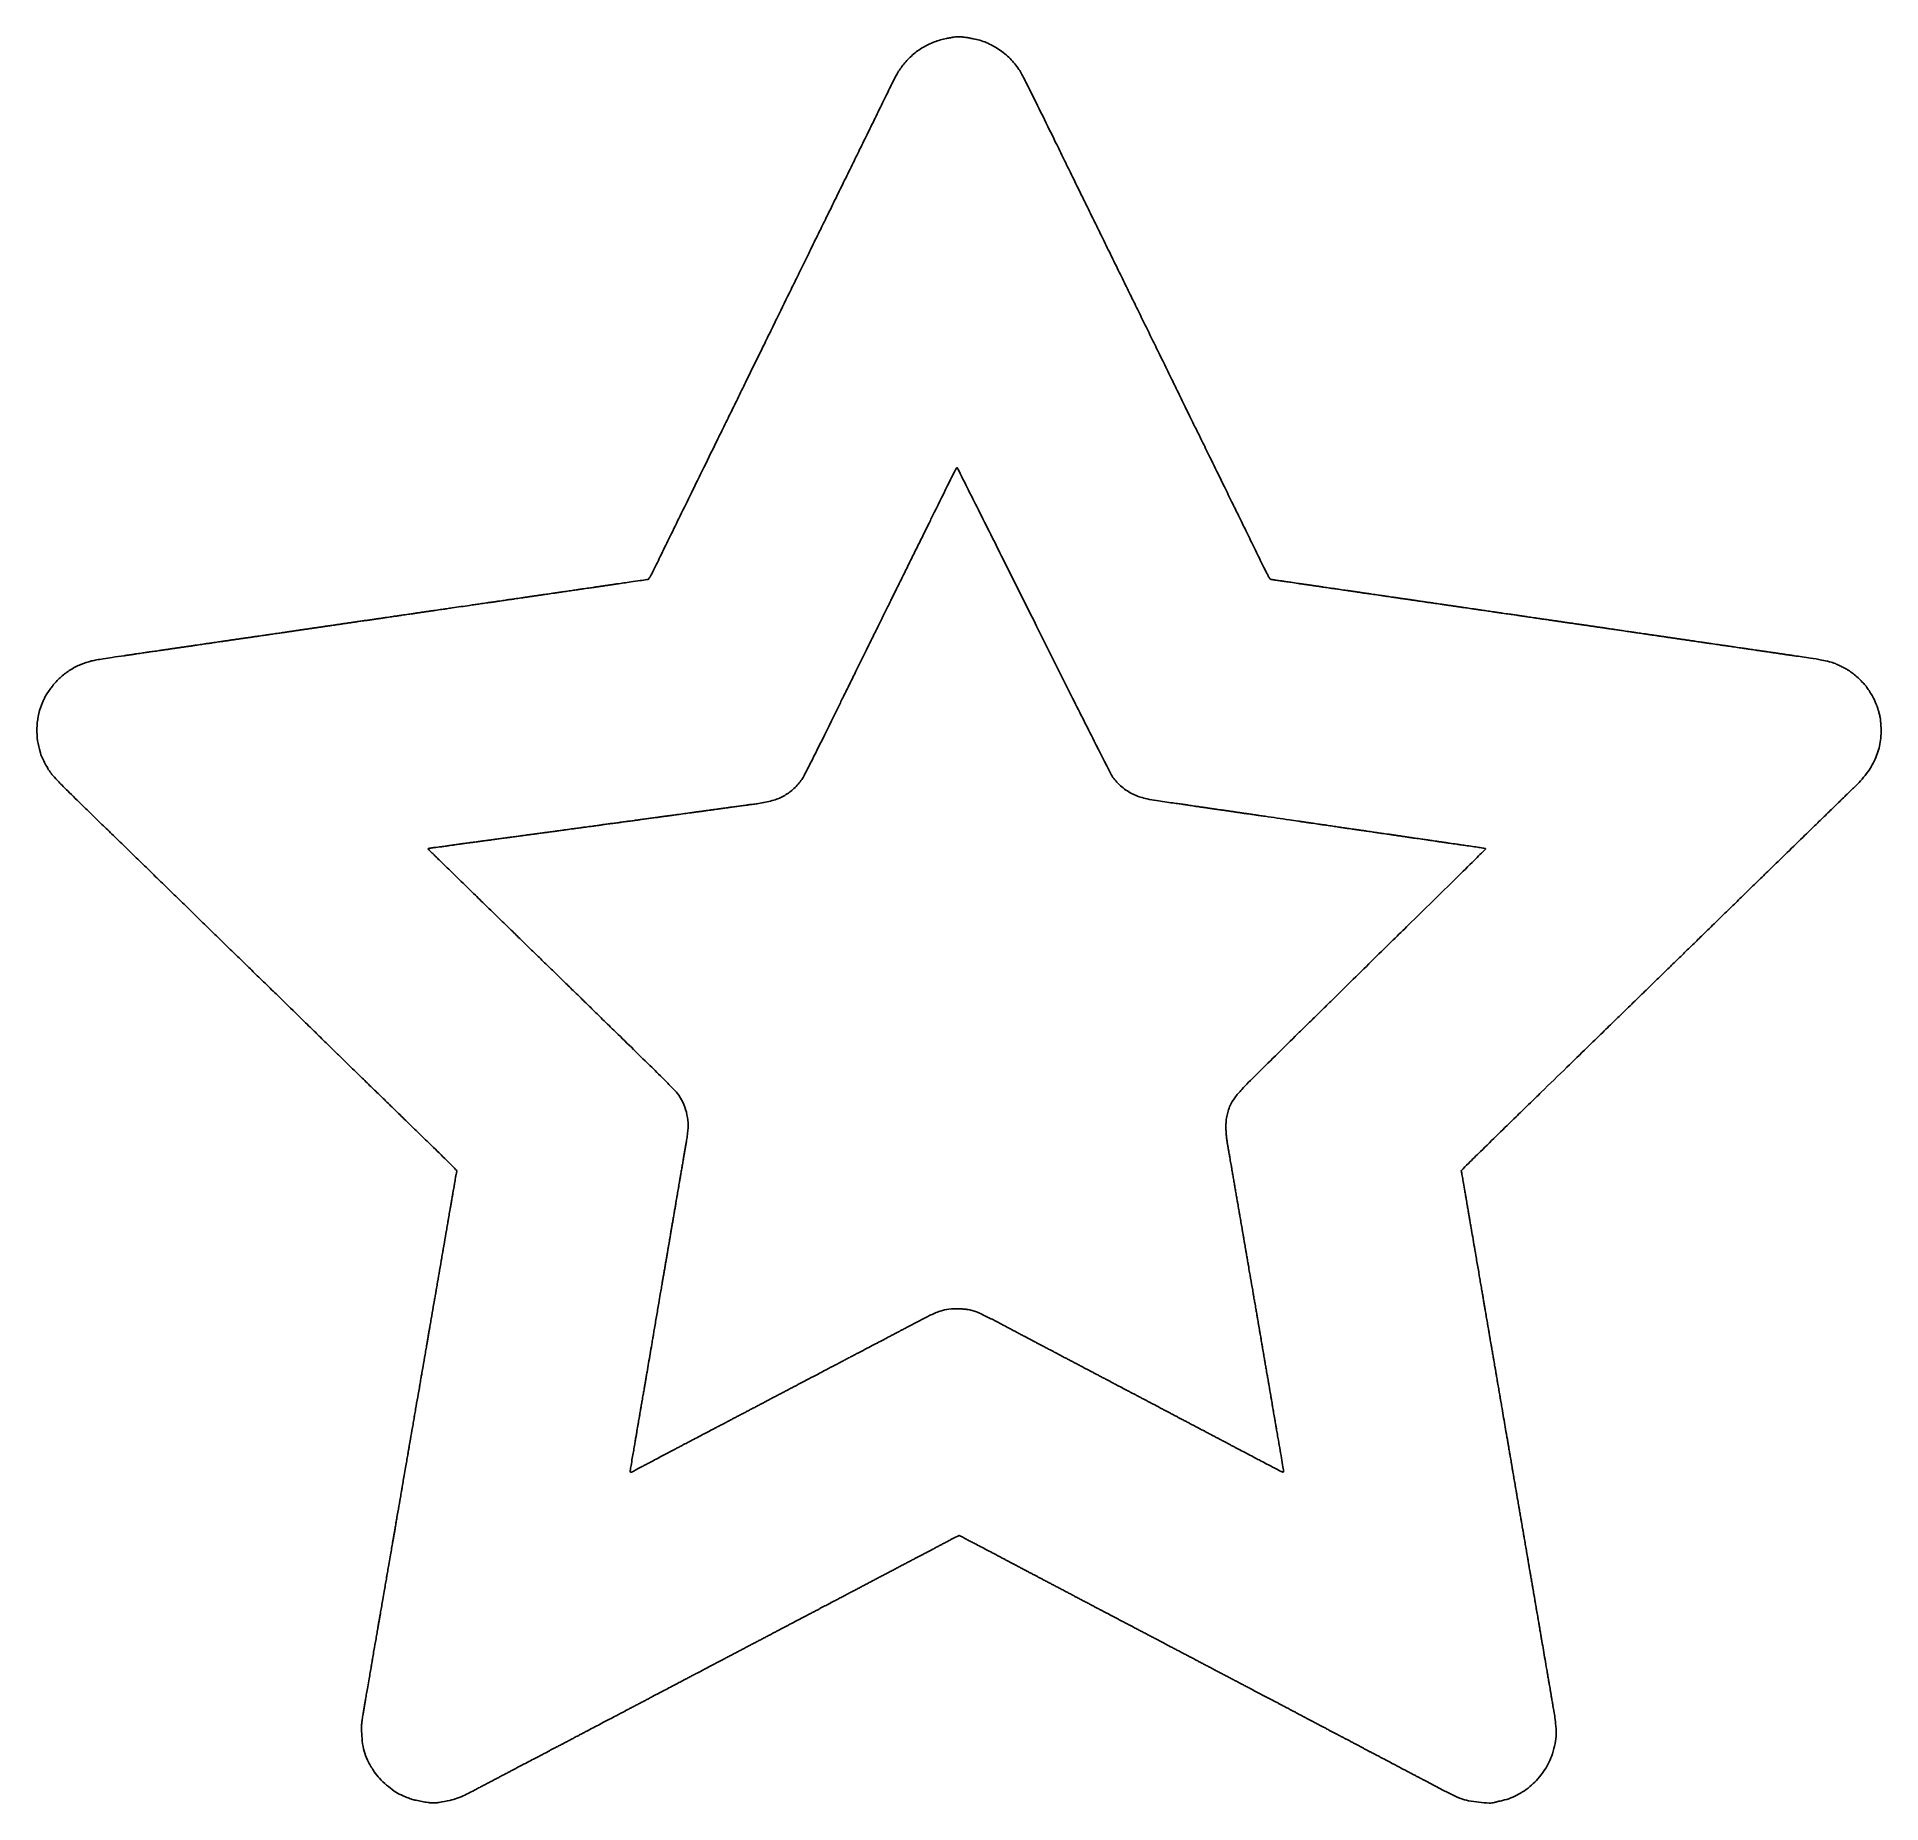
# Model space of a CAD drawing. Extents: x 28 to 2960, y 87 to 2895.
import ezdxf

# ---------------------------------------------------------------- set-up
doc = ezdxf.new("R2010")
doc.units = 0

msp = doc.modelspace()

# ---------------------------------------------------------------- linework, layer by layer
for points in [[(1484.5, 2894.337912, -0.004811), (1483.274234, 2894.086636, -0.000592), (1480.590625, 2893.56666, -0.0007), (1477.401101, 2892.957202, -0.000578), (1474, 2892.316322, 0.045019), (1454.706534, 2886.871222, 0.044075), (1436.553984, 2878.032092, 0.043891), (1420.162655, 2866.106986, 0.043846), (1406.098366, 2851.5, 0.019429), (1400.473879, 2843.94545, 0.021169), (1395.621473, 2836.185033, 0.012706), (1389.793592, 2825.286621, 0.002529), (1379.97587, 2805.5, 0.000021), (1374.057297, 2793.417333, 0.000013), (1367.183044, 2779.38125, 0.000013), (1360.449063, 2765.629731, 0.000025), (1355, 2754.5, -0.000087), (1349.549239, 2743.370305, -0.000047), (1342.809868, 2729.61875, -0.000046), (1335.927831, 2715.582684, -0.000072), (1330, 2703.5, 0.000072), (1324.072169, 2691.417316, 0.000046), (1317.190132, 2677.38125, 0.000047), (1310.450761, 2663.629695, 0.000087), (1305, 2652.5, -0.000087), (1299.549239, 2641.370305, -0.000047), (1292.809868, 2627.61875, -0.000046), (1285.927831, 2613.582684, -0.000072), (1280, 2601.5, 0.000071), (1274.072134, 2589.417316, 0.000046), (1267.189989, 2575.38125, 0.000046), (1260.45046, 2561.629695, 0.000086), (1254.999511, 2550.5, -0.000057), (1246.774255, 2533.703338, -0.000056), (1238.506842, 2516.830309, -0.000032), (1226.934633, 2493.223043, -0.000006), (1205.252528, 2449, 0.000038), (1199.604358, 2437.478067, 0.000023), (1192.934215, 2423.867188, 0.000023), (1186.323763, 2410.374974, 0.000041), (1180.874891, 2399.25), (1175.469088, 2388.21068), (1169, 2375), (1162.530912, 2361.78932), (1157.125109, 2350.75, -0.000045), (1151.659437, 2339.590985, -0.000025), (1144.993322, 2325.985938, -0.000025), (1138.244099, 2312.214784, -0.000041), (1132.500788, 2300.5, 0.000039), (1126.765979, 2288.802645, 0.000024), (1120.044083, 2275.0875, 0.000025), (1113.416858, 2261.562171, 0.000044), (1107.998438, 2250.5, -0.000013), (1085.58594, 2204.735666, -0.000019), (1066.003023, 2164.755654, -0.000022), (1048.594804, 2129.222915, -0.000029), (1032.804018, 2097, 0.000175), (1025.975928, 2083.056241, 0.000166), (1019.037341, 2068.86235, 0.000165), (1012.908557, 2056.303999, 0.000586), (1008.9953, 2048.254807, -0.006541), (1006.050966, 2042.377652, -0.009878), (1003.320219, 2037.346428, -0.005114), (1000.905916, 2033.199776, -0.185225), (1000.052826, 2032.528041, -0.037452), (997.868234, 2032.026082, -0.0008), (986.969043, 2030.385711, -0.00144), (972.12425, 2028.219497, -0.000458), (950, 2025.076793, 0.000982), (946.204723, 2024.533629, 0.000341), (940.7375, 2023.736416, 0.000339), (934.718458, 2022.850374, 0.000395), (929, 2022, -0.000395), (923.281542, 2021.149626, -0.000339), (917.2625, 2020.263584, -0.000341), (911.795277, 2019.466371, -0.000982), (908, 2018.923207, 0.000212), (897.250087, 2017.401609, 0.000692), (890.137177, 2016.3817, 0.000756), (883.363777, 2015.390447, 0.000294), (874, 2014, -0.000294), (864.636223, 2012.609553, -0.000756), (857.862823, 2011.6183, -0.000692), (850.749913, 2010.598391, -0.000212), (840, 2009.076793, 0.000982), (836.204723, 2008.533629, 0.000341), (830.7375, 2007.736416, 0.000339), (824.718458, 2006.850374, 0.000395), (819, 2006, -0.000395), (813.281542, 2005.149626, -0.000339), (807.2625, 2004.263584, -0.000341), (801.795277, 2003.466371, -0.000982), (798, 2002.923207, 0.00021), (787.264345, 2001.403665, 0.000683), (780.148195, 2000.383471, 0.000746), (773.367689, 1999.391621, 0.000291), (764, 1998.001477, -0.000334), (757.935202, 1997.102011, -0.000308), (751.703125, 1996.185914, -0.000307), (746.148913, 1995.376444, -0.001024), (742.5, 1994.854573, 0.000296), (732.504813, 1993.439904, 0.000592), (724.605781, 1992.307593, 0.000483), (715.753795, 1991.019235, 0.000137), (702, 1989, -0.000136), (688.372, 1986.99918, -0.000507), (679.806205, 1985.752823, -0.000589), (671.887136, 1984.618288, -0.000233), (661, 1983.076793, 0.000982), (657.204723, 1982.533629, 0.000341), (651.7375, 1981.736416, 0.000339), (645.718458, 1980.850374, 0.000395), (640, 1980, -0.000395), (634.281542, 1979.149626, -0.000339), (628.2625, 1978.263584, -0.000341), (622.795277, 1977.466371, -0.000982), (619, 1976.923207, 0.000212), (608.250087, 1975.401609, 0.000692), (601.137177, 1974.3817, 0.000756), (594.363777, 1973.390447, 0.000294), (585, 1972, -0.000258), (579.008594, 1971.10988, -0.000256), (572.996875, 1970.223057, -0.000251), (567.735438, 1969.452355, -0.000993), (564.5, 1968.986639, -0.000002), (561.635186, 1968.580088, -0.000001), (557.9125, 1968.051821, -0.000001), (554.001284, 1967.496817, -0.000001), (550.5, 1967, 0.000001), (546.998716, 1966.503183, 0.000001), (543.0875, 1965.948179, 0.000001), (539.364814, 1965.419912, 0.000002), (536.5, 1965.013361, 0.000993), (533.264562, 1964.547645, 0.000251), (528.003125, 1963.776943, 0.000256), (521.991406, 1962.89012, 0.000258), (516, 1962, -0.000338), (510.008594, 1961.110861, -0.000335), (503.996875, 1960.226982, -0.000328), (498.735381, 1959.460536, -0.001301), (495.5, 1959, 0.001301), (492.264619, 1958.539464, 0.000328), (487.003125, 1957.773018, 0.000335), (480.991406, 1956.889139, 0.000338), (475, 1956, -0.000338), (469.008594, 1955.110861, -0.000335), (462.996875, 1954.226982, -0.000328), (457.735381, 1953.460536, -0.001301), (454.5, 1953, 0.001287), (451.264616, 1952.539556, 0.000325), (446.003125, 1951.773452, 0.000331), (439.991406, 1950.89005, 0.000335), (434, 1950.001477, -0.000334), (427.935202, 1949.102011, -0.000308), (421.703125, 1948.185914, -0.000307), (416.148913, 1947.376444, -0.001024), (412.5, 1946.854573, 0.000273), (402.619707, 1945.456638, 0.000703), (395.48554, 1944.433043, 0.000722), (388.462316, 1943.404939, 0.000302), (379, 1942, -0.000338), (373.008594, 1941.110861, -0.000335), (366.996875, 1940.226982, -0.000328), (361.735381, 1939.460536, -0.001301), (358.5, 1939, 0.001287), (355.264616, 1938.539556, 0.000325), (350.003125, 1937.773452, 0.000331), (343.991406, 1936.89005, 0.000335), (338, 1936.001477, -0.000334), (331.935202, 1935.102011, -0.000308), (325.703125, 1934.185914, -0.000307), (320.148913, 1933.376444, -0.001024), (316.5, 1932.854573, 0.000273), (306.619707, 1931.456638, 0.000703), (299.48554, 1930.433043, 0.000722), (292.462316, 1929.404939, 0.000302), (283, 1928, -0.000338), (277.008594, 1927.110861, -0.000335), (270.996875, 1926.226982, -0.000328), (265.735381, 1925.460536, -0.001301), (262.5, 1925, 0.001287), (259.264616, 1924.539556, 0.000325), (254.003125, 1923.773452, 0.000331), (247.991406, 1922.89005, 0.000335), (242, 1922.001477, -0.000334), (235.935202, 1921.102011, -0.000308), (229.703125, 1920.185914, -0.000307), (224.148913, 1919.376444, -0.001024), (220.5, 1918.854573, 0.000273), (210.619707, 1917.456638, 0.000703), (203.48554, 1916.433043, 0.000722), (196.462316, 1915.404939, 0.000302), (187, 1914, -0.000338), (181.008594, 1913.110861, -0.000335), (174.996875, 1912.226982, -0.000328), (169.735381, 1911.460536, -0.001301), (166.5, 1911, 0.001665), (147.70934, 1908.311327, 0.00381), (133.567152, 1906.129524, 0.004935), (122.785311, 1904.272539, 0.012107), (114.909076, 1902.637838, 0.04274), (97.811982, 1897.080279, 0.0398), (81.47403, 1888.589672, 0.039739), (66.663401, 1877.602367, 0.042288), (54.109281, 1864.618406, 0.016483), (50.101207, 1859.357853, 0.007702), (45.244128, 1852.299491, 0.002941), (40.483235, 1845.055445, 0.144888), (40, 1843.422838, -0.101652), (39.943775, 1843.149137, -0.000933), (39.117487, 1841.232735, -0.003126), (38.147215, 1839.03172, -0.00201), (36.995699, 1836.49061, 0.050168), (31.104594, 1819.248932, 0.040888), (28.240894, 1799.942979, 0.040764), (28.553351, 1780.359925, 0.048939), (32.126584, 1762.290903, -0.00437), (32.844134, 1759.835313, -0.005841), (33.449684, 1757.593977, -0.00417), (33.918439, 1755.709946, -0.058947), (34, 1755.020526, 0.113697), (34.625165, 1752.306819, 0.005151), (38.921945, 1743.702491, 0.009542), (43.607483, 1734.971316, 0.017689), (47.790608, 1728.102138, 0.033324), (53.543418, 1720.51876, 0.011892), (62.703644, 1710.474448, 0.007356), (76.931838, 1696.030989, 0.001758), (101.010691, 1672.462925, -0.000118), (109.925333, 1663.794483, -0.000068), (120.661975, 1653.346617, -0.000068), (131.443914, 1642.848992, -0.000113), (140.510691, 1634.01492, 0.000033), (149.542766, 1625.211846, 0.00002), (160.212531, 1614.814824, 0.00002), (170.789413, 1604.509978, 0.000036), (179.510691, 1596.01492, -0.000036), (188.231968, 1587.519861, -0.00002), (198.80885, 1577.215015, -0.00002), (209.478615, 1566.817994, -0.000033), (218.510691, 1558.01492, 0.000033), (227.542766, 1549.211846, 0.00002), (238.212531, 1538.814824, 0.00002), (248.789413, 1528.509978, 0.000036), (257.510691, 1520.01492, -0.000036), (266.231968, 1511.519861, -0.00002), (276.80885, 1501.215015, -0.00002), (287.478615, 1490.817994, -0.000033), (296.510691, 1482.01492, 0.000032), (305.542734, 1473.211845, 0.00002), (316.212397, 1462.814824, 0.00002), (326.789134, 1452.509978, 0.000035), (335.510236, 1444.01492, -0.000006), (344.1972, 1435.554105, -0.000003), (354.661333, 1425.362021, -0.000003), (365.171003, 1415.125318, -0.000005), (374.010236, 1406.515366, 0.000012), (382.848765, 1397.906335, 0.000007), (393.356132, 1387.672606, 0.000007), (403.816999, 1377.484765, 0.000013), (412.5, 1369.029073, -0.000087), (442.706057, 1339.60498, -0.000293), (462.501216, 1320.292927, -0.000397), (478.817443, 1304.330905, -0.000311), (496.5, 1286.983127, 0.000593), (509.032797, 1274.701481, 0.000264), (525.584375, 1258.537094, 0.000261), (543.124197, 1241.443504, 0.000353), (559, 1226.009555, -0.000134), (574.36759, 1211.082752, -0.000119), (590.359375, 1195.53394, -0.000119), (604.752383, 1181.526289, -0.000365), (614.5, 1172.021257, 0.000147), (623.149363, 1163.579792, 0.000086), (633.499573, 1153.487799, 0.000086), (643.849843, 1143.402727, 0.000148), (652.498545, 1134.983513, -0.00064), (676.415815, 1111.654945, -0.004387), (688.07389, 1100.052806, -0.002338), (695.538227, 1092.421713, -0.343433), (695.663711, 1091.26489, 0.086858), (695.216296, 1090.145664, 0.00483), (694.476605, 1086.446388, 0.005134), (693.493016, 1080.960978, 0.00129), (692.004776, 1072, -0.00145), (691.524495, 1069.113854, -0.00042), (690.766895, 1064.664062, -0.000422), (689.904859, 1059.651933, -0.000451), (689.052953, 1054.75, -0.00818), (688.118388, 1049.401051, -0.01421), (687, 1043, 0.01421), (685.881612, 1036.598949, 0.00818), (684.947047, 1031.25, 0.000486), (684.095492, 1026.348067, 0.000455), (683.234508, 1021.335937, 0.000453), (682.478433, 1016.886128, 0.001562), (682, 1014, -0.001568), (681.523759, 1011.127303, -0.000465), (680.77766, 1006.7375, -0.000467), (679.930074, 1001.80622, -0.000504), (679.094378, 997, 0.000079), (675.831959, 978.33131, 0.000378), (673.983728, 967.697828, 0.000641), (672.792577, 960.760941, 0.001905), (672, 956, -0.001905), (671.207423, 951.239059, -0.000641), (670.016272, 944.302172, -0.000378), (668.168041, 933.66869, -0.000079), (664.905622, 915, 0.000504), (664.069926, 910.19378, 0.000467), (663.22234, 905.2625, 0.000465), (662.476241, 900.872697, 0.001568), (662, 898, -0.001905), (661.207423, 893.239059, -0.000641), (660.016272, 886.302172, -0.000378), (658.168041, 875.66869, -0.000079), (654.905622, 857, 0.000481), (654.069708, 852.19378, 0.000446), (653.221464, 847.2625, 0.000445), (652.474413, 842.872707, 0.001499), (651.997018, 840, -0.001658), (651.574441, 837.462159, -0.000907), (651.040351, 834.353125, -0.000903), (650.486357, 831.196746, -0.00144), (650, 828.5, 0.00144), (649.513643, 825.803254, 0.000903), (648.959649, 822.646875, 0.000907), (648.425559, 819.537841, 0.001658), (648.002982, 817, -0.001499), (647.525587, 814.127293, -0.000445), (646.778536, 809.7375, -0.000446), (645.930292, 804.80622, -0.000481), (645.094378, 800, 0.000079), (641.831959, 781.33131, 0.000378), (639.983728, 770.697828, 0.000641), (638.792577, 763.760941, 0.001905), (638, 759, -0.001905), (637.207423, 754.239059, -0.000641), (636.016272, 747.302172, -0.000378), (634.168041, 736.66869, -0.000079), (630.905622, 718, 0.000504), (630.069926, 713.19378, 0.000467), (629.22234, 708.2625, 0.000465), (628.476241, 703.872697, 0.001568), (628, 701, -0.001568), (627.523759, 698.127303, -0.000465), (626.77766, 693.7375, -0.000467), (625.930074, 688.80622, -0.000504), (625.094378, 684, 0.000079), (621.831959, 665.33131, 0.000378), (619.983728, 654.697828, 0.000641), (618.792577, 647.760941, 0.001905), (618, 643, -0.001562), (617.521567, 640.113872, -0.000453), (616.765492, 635.664062, -0.000455), (615.904508, 630.651933, -0.000486), (615.052953, 625.75), (614.118388, 620.401051), (613, 614), (611.881612, 607.598949), (610.947047, 602.25, 0.000486), (610.095492, 597.348067, 0.000455), (609.234508, 592.335938, 0.000453), (608.478433, 587.886128, 0.001562), (608, 585, -0.001568), (607.523759, 582.127303, -0.000465), (606.77766, 577.7375, -0.000467), (605.930074, 572.80622, -0.000504), (605.094378, 568, 0.000077), (601.849453, 549.431775, 0.000362), (599.994272, 538.760745, 0.000608), (598.793724, 531.774926, 0.001824), (597.997018, 527, -0.001658), (597.574441, 524.462159, -0.000907), (597.040351, 521.353125, -0.000903), (596.486357, 518.196746, -0.00144), (596, 515.5, 0.00144), (595.513643, 512.803254, 0.000903), (594.959649, 509.646875, 0.000907), (594.425559, 506.537841, 0.001658), (594.002982, 504, -0.001492), (593.523395, 501.113861, -0.000432), (592.766368, 496.664062, -0.000435), (591.904727, 491.651933, -0.000464), (591.052953, 486.75), (590.118388, 481.401051), (589, 475), (587.881612, 468.598949), (586.947047, 463.25, 0.000486), (586.095492, 458.348067, 0.000455), (585.234508, 453.335938, 0.000453), (584.478433, 448.886128, 0.001562), (584, 446, -0.001562), (583.521567, 443.113872, -0.000453), (582.765492, 438.664062, -0.000455), (581.904508, 433.651933, -0.000486), (581.052953, 428.75), (580.118388, 423.401051), (579, 417), (577.881612, 410.598949), (576.947047, 405.25, 0.000464), (576.095273, 400.348067, 0.000435), (575.233632, 395.335938, 0.000432), (574.476605, 390.886139, 0.001492), (573.997018, 388, -0.001658), (573.574441, 385.462159, -0.000907), (573.040351, 382.353125, -0.000903), (572.486357, 379.196746, -0.00144), (572, 376.5, 0.00144), (571.513643, 373.803254, 0.000903), (570.959649, 370.646875, 0.000907), (570.425559, 367.537841, 0.001658), (570.002982, 365, -0.001499), (569.525587, 362.127293, -0.000445), (568.778536, 357.7375, -0.000446), (567.930292, 352.80622, -0.000481), (567.094378, 348, 0.000079), (563.831959, 329.33131, 0.000378), (561.983728, 318.697828, 0.000641), (560.792577, 311.760941, 0.001905), (560, 307, -0.001562), (559.521567, 304.113872, -0.000453), (558.765492, 299.664062, -0.000455), (557.904508, 294.651933, -0.000486), (557.052953, 289.75), (556.118388, 284.401051), (555, 278), (553.881612, 271.598949), (552.947047, 266.25, 0.000551), (552.096152, 261.348067, 0.000516), (551.23715, 256.335938, 0.000514), (550.483947, 251.886095, 0.001772), (550.008994, 249, -0.002139), (549.505205, 245.952632, -0.000467), (548.610293, 240.709375, -0.000487), (547.563514, 234.6461, -0.000467), (546.490364, 228.5, 0.006927), (545.069944, 219.695071, 0.018828), (544.38624, 213.414735, 0.01863), (544.17322, 207.063893, 0.006662), (544.32778, 198, 0.029229), (545.856342, 180.834886, 0.042035), (549.352141, 165.990283, 0.04165), (555.311125, 151.838883, 0.027999), (564.301362, 136.765384, 0.040135), (572.691344, 126.261919, 0.025817), (583.943507, 115.460808, 0.025977), (596.045203, 106.041777, 0.046393), (607, 99.817094, 0.009492), (616.206297, 95.870172, 0.020677), (623.437344, 93.274096, 0.02085), (630.820558, 91.296999, 0.009815), (640.5, 89.33166, 0.009566), (649.302913, 87.896975, 0.022509), (655.926826, 87.249655, 0.02786), (661.646808, 87.268543, 0.025538), (667.5, 87.915443, 0.012171), (684.593565, 91.122836, 0.034328), (696.273927, 94.461984, 0.028734), (708.475052, 99.685831, 0.006555), (728.460354, 109.966096, -0.00088), (732.042236, 111.860303, -0.0003), (737.250854, 114.599074, -0.000298), (743.006683, 117.616804, -0.000343), (748.5, 120.487927, 0.000483), (753.990417, 123.359484, 0.00042), (759.7375, 126.378505, 0.000422), (764.933892, 129.119414, 0.001245), (768.5, 131.015631, -0.001018), (771.932049, 132.842563, -0.000416), (776.601562, 135.31105, -0.000412), (781.621684, 137.954253, -0.000527), (786.25, 140.380074, 0.000102), (799.030614, 147.064888, 0.000154), (810.16044, 152.893518, 0.000177), (819.73904, 157.917854, 0.0003), (827.75, 162.129663), (831.960874, 164.346785, 0.048193), (837, 167), (842.039126, 169.653215, 0.012739), (846.25, 171.870337, -0.000251), (850.579359, 174.147072, -0.000128), (856.014063, 176.99983, -0.000127), (861.614623, 179.935996, -0.000192), (866.5, 182.493243, 0.000405), (871.296314, 185.006477, 0.000296), (876.61875, 187.804912, 0.000299), (881.658623, 190.462441, 0.000661), (885.5, 192.497443, -0.000625), (889.341364, 194.5328, -0.000282), (894.38125, 197.191499, -0.00028), (899.703684, 199.991611, -0.000382), (904.5, 202.506834, 0.000054), (925.949768, 213.737277, 0.000258), (938.150474, 220.134896, 0.000335), (948.860057, 225.766835, 0.000134), (963.5, 233.483221, -0.00051), (967.465769, 235.569682, -0.000197), (972.96875, 238.454965, -0.000195), (978.936688, 241.578063, -0.000241), (984.5, 244.483232, 0.000626), (989.917169, 247.317399, 0.000588), (995.44375, 250.225919, 0.000584), (1000.340301, 252.817541, 0.002025), (1003.5, 254.511054, -0.00137), (1006.459432, 256.102223, -0.000545), (1010.528125, 258.269752, -0.000539), (1014.923348, 260.599014, -0.000678), (1019, 262.746751, 0.000094), (1030.247669, 268.655682, 0.000139), (1040.113311, 273.844438, 0.000159), (1048.692537, 278.36314, 0.000256), (1056, 282.219743, -0.000493), (1060.16394, 284.414786, -0.000202), (1065.821875, 287.387354, -0.0002), (1071.900427, 290.574677, -0.000256), (1077.5, 293.504344, 0.000225), (1085.984125, 297.942531, 0.000395), (1092.995887, 301.621588, 0.000291), (1101.304054, 305.995428, 0.000071), (1115, 313.218348, -0.000502), (1119.163943, 315.409732, -0.000205), (1124.821875, 318.377158, -0.000203), (1130.900427, 321.558856, -0.00026), (1136.5, 324.483232, 0.000523), (1141.917169, 327.315972, 0.000491), (1147.44375, 330.220208, 0.000488), (1152.340506, 332.805716, 0.001694), (1155.5, 334.491611, -0.001732), (1158.659517, 336.177211, -0.000499), (1163.55625, 338.761617, -0.000502), (1169.082831, 341.664314, -0.000535), (1174.5, 344.495232, 0.000504), (1179.990416, 347.363992, 0.000438), (1185.7375, 350.380651, 0.00044), (1190.933864, 353.119887, 0.001298), (1194.5, 355.015631, -0.001018), (1197.932049, 356.842563, -0.000416), (1202.601562, 359.31105, -0.000412), (1207.621684, 361.954253, -0.000527), (1212.25, 364.380074, 0.000102), (1225.030614, 371.064888, 0.000154), (1236.16044, 376.893518, 0.000177), (1245.73904, 381.917854, 0.0003), (1253.75, 386.129663, -0.000013), (1257.97805, 388.355687, -0.000007), (1263.073438, 391.038088, -0.000007), (1268.192574, 393.732796, -0.000013), (1272.5, 396, 0.000008), (1288.49938, 404.421065, 0.000042), (1297.405131, 409.109639, 0.000074), (1303.678671, 412.4143, 0.000092), (1309.5, 415.483221, -0.00051), (1313.465769, 417.569682, -0.000197), (1318.96875, 420.454965, -0.000195), (1324.936688, 423.578063, -0.000241), (1330.5, 426.483232, 0.000523), (1335.917169, 429.315972, 0.000491), (1341.44375, 432.220208, 0.000488), (1346.340506, 434.805716, 0.001694), (1349.5, 436.491611, -0.001761), (1352.659534, 438.176985, -0.000507), (1357.55625, 440.760553, -0.00051), (1363.082831, 443.66208, -0.000544), (1368.5, 446.491611, 0.000544), (1373.917169, 449.321143, 0.00051), (1379.44375, 452.222669, 0.000507), (1384.340466, 454.806237, 0.001761), (1387.5, 456.491611, -0.001661), (1390.659475, 458.177759, -0.000479), (1395.55625, 460.764203, -0.000481), (1401.082831, 463.669747, -0.000513), (1406.5, 466.504035, 0.000284), (1412.099571, 469.430492, 0.000222), (1418.178125, 472.615107, 0.000224), (1423.836036, 475.585778, 0.000547), (1428, 477.780257, -0.000169), (1431.903732, 479.841361, -0.000095), (1436.646875, 482.342451, -0.000095), (1441.43755, 484.866279, -0.000155), (1445.5, 487.003866, 0.00015), (1449.731926, 489.230577, 0.000075), (1455.0875, 492.051602, 0.000074), (1460.632285, 494.97441, 0.00011), (1465.5, 497.54261, -0.000222), (1470.349207, 500.099652, -0.000154), (1475.835915, 502.987585, -0.000155), (1481.109051, 505.758944, -0.000319), (1485.239285, 507.924642), (1493.97857, 512.5), (1499.739285, 509.391499, 0.002675), (1502.924066, 507.694918, 0.000602), (1508.360915, 504.84422, 0.000625), (1514.643351, 501.569787, 0.000605), (1521, 498.27653, -0.00062), (1531.105624, 493.040614, -0.00102), (1539.638685, 488.583896, -0.000862), (1549.094972, 483.599584, -0.000312), (1562.5, 476.493647, 0.000414), (1566.243452, 474.51024, 0.000212), (1570.940625, 472.029055, 0.000211), (1575.780021, 469.477983, 0.000318), (1580, 467.259139, -0.000277), (1584.255165, 465.022242, -0.000176), (1589.20625, 462.413785, -0.000177), (1594.062351, 459.850992, -0.000328), (1598, 457.767823, 0.000305), (1601.97115, 455.666698, 0.000158), (1606.940625, 453.043249, 0.000157), (1612.052334, 450.34882, 0.000238), (1616.5, 448.008892, -0.000414), (1620.840679, 445.723293, -0.00031), (1625.61875, 443.198538, -0.000313), (1630.114928, 440.815562, -0.000717), (1633.5, 439.012523, 0.001257), (1637.066113, 437.117989, 0.000426), (1642.2625, 434.379738, 0.000424), (1648.009583, 431.363764, 0.000487), (1653.5, 428.495232, -0.000535), (1658.917169, 425.664314, -0.000502), (1664.44375, 422.761617, -0.000499), (1669.340483, 420.177211, -0.001732), (1672.5, 418.491611, 0.001694), (1675.659494, 416.805716, 0.000488), (1680.55625, 414.220208, 0.000491), (1686.082831, 411.315972, 0.000523), (1691.5, 408.483232, -0.000241), (1697.063312, 405.578063, -0.000195), (1703.03125, 402.454965, -0.000197), (1708.534231, 399.569682, -0.00051), (1712.5, 397.483221, 0.000077), (1716.259936, 395.500888, 0.000038), (1721.014063, 392.995788, 0.000038), (1725.933839, 390.404363, 0.000056), (1730.25, 388.131926), (1734.688489, 385.795721), (1740, 383), (1745.311511, 380.204279, 0.002625), (1749.75, 377.868074, -0.000056), (1754.066161, 375.595637, -0.000038), (1758.985937, 373.004212, -0.000038), (1763.740064, 370.499112, -0.000077), (1767.5, 368.516779, 0.000427), (1771.46573, 366.429491, 0.000165), (1776.96875, 363.541386, 0.000163), (1782.936686, 360.414272, 0.000202), (1788.5, 357.504344, -0.00023), (1794.081461, 354.584524, -0.000183), (1800.104688, 351.427274, -0.000185), (1805.685032, 348.496947, -0.000464), (1809.75, 346.35564), (1813.505645, 344.372824), (1818, 342), (1822.494355, 339.627176, -0.015094), (1826.25, 337.64436, 0.000519), (1830.314993, 335.503613, 0.000207), (1835.895312, 332.575188, 0.000204), (1841.918541, 329.420646, 0.000257), (1847.5, 326.504035, -0.000513), (1852.917169, 323.669747, -0.000481), (1858.44375, 320.764203, -0.000479), (1863.340525, 318.177759, -0.001661), (1866.5, 316.491611, 0.001761), (1869.659534, 314.806237, 0.000507), (1874.55625, 312.222669, 0.00051), (1880.082831, 309.321143, 0.000544), (1885.5, 306.491611, -0.000544), (1890.917169, 303.66208, -0.00051), (1896.44375, 300.760553, -0.000507), (1901.340466, 298.176985, -0.001761), (1904.5, 296.491611, 0.001694), (1907.659494, 294.805716, 0.000488), (1912.55625, 292.220208, 0.000491), (1918.082831, 289.315972, 0.000523), (1923.5, 286.483232, -0.000241), (1929.063312, 283.578063, -0.000195), (1935.03125, 280.454965, -0.000197), (1940.534231, 277.569682, -0.00051), (1944.5, 275.483221, 0.000092), (1950.321329, 272.4143, 0.000074), (1956.594869, 269.109639, 0.000042), (1965.50062, 264.421065, 0.000008), (1981.5, 256, 0.03125), (1985.824682, 253.723852), (1991, 251), (1996.175318, 248.276148), (2000.5, 246, 0.000055), (2004.841866, 243.715419, 0.000032), (2010.073437, 240.963859, 0.000032), (2015.328773, 238.200651, 0.000053), (2019.75, 235.876966, -0.00051), (2023.994744, 233.641083, -0.000376), (2028.692188, 231.156106, -0.000379), (2033.130756, 228.79949, -0.000849), (2036.5, 227, 0.000849), (2039.869244, 225.20051, 0.000379), (2044.307812, 222.843894, 0.000376), (2049.005256, 220.358917, 0.00051), (2053.25, 218.123034, -0.000053), (2057.671227, 215.799349, -0.000032), (2062.926563, 213.036141, -0.000032), (2068.158134, 210.284581, -0.000055), (2072.5, 208), (2076.824682, 205.723852, 0.019048), (2082, 203), (2087.175318, 200.276148, 0.010363), (2091.5, 198, 0.000019), (2095.84186, 195.715026, 0.000011), (2101.073437, 192.962233, 0.000011), (2106.328767, 190.197242, 0.000019), (2110.75, 187.871431, -0.000208), (2115.083831, 185.589497, -0.000138), (2120.059375, 182.965271, -0.000139), (2124.892719, 180.412623, -0.00027), (2128.75, 178.371431), (2132.505645, 176.381426), (2137, 174, 0.020619), (2141.494355, 171.618574, -0.019048), (2145.25, 169.628569, 0.00027), (2149.107281, 167.587377, 0.000139), (2153.940625, 165.034729, 0.000138), (2158.916169, 162.410503, 0.000208), (2163.25, 160.128569), (2167.688489, 157.793892, -0.012195), (2173, 155), (2178.311511, 152.206108), (2182.75, 149.871431, -0.000266), (2187.066139, 147.598177, -0.00018), (2191.985937, 145.001375, -0.000181), (2196.739991, 142.487666, -0.000361), (2200.5, 140.494337, 0.000661), (2204.341376, 138.460822, 0.000299), (2209.38125, 135.805233, 0.000296), (2214.703686, 133.008842, 0.000405), (2219.5, 130.497443, -0.000423), (2224.296313, 127.985818, -0.000309), (2229.61875, 125.18874, -0.000313), (2234.658613, 122.532157, -0.000691), (2238.5, 120.497443, 0.001033), (2262.235725, 107.945805, 0.005703), (2275.106584, 101.359903, 0.010548), (2283.869636, 97.229544, 0.017106), (2291.5, 94.136191, 0.04059), (2303.900816, 90.706703, 0.018488), (2320.537609, 88.163314, 0.016483), (2336.611002, 86.846079, 0.085292), (2345.429002, 87.921577, -0.010272), (2347.183166, 88.408938, -0.001967), (2350.388519, 89.215525, -0.002096), (2354.137723, 90.126639, -0.001928), (2358, 91.032379, 0.070716), (2383.503874, 100.856599, 0.061021), (2406.704763, 117.800262, 0.060425), (2425.332746, 140.032025, 0.066457), (2437.39757, 165.395224, 0.030031), (2441.585313, 181.711195, 0.042167), (2443.189014, 196.653864, 0.03516), (2442.382436, 213.564583, 0.014086), (2439.007026, 236.5, -0.00053), (2438.132509, 241.497644, -0.000501), (2437.252127, 246.590625, -0.000497), (2436.481791, 251.100626, -0.001757), (2436, 254, 0.001681), (2435.51866, 256.899387, 0.000476), (2434.749937, 261.409375, 0.000479), (2433.871827, 266.502356, 0.000507), (2433, 271.5, -0.000514), (2432.128245, 276.497644, -0.000486), (2431.250349, 281.590625, -0.000482), (2430.481936, 286.100616, -0.001704), (2430.000973, 289, 0.001777), (2429.125275, 294.27414, 0.000349), (2427.51064, 303.749208, 0.000209), (2424.887808, 319.037642, 0.000036), (2419.904514, 348, -0.000269), (2418.685734, 355.103221, -0.000297), (2417.514675, 361.975, -0.000276), (2416.521464, 367.843774, -0.001529), (2415.999027, 371, 0.001704), (2415.518064, 373.899384, 0.000482), (2414.749651, 378.409375, 0.000486), (2413.871755, 383.502356, 0.000514), (2413, 388.5, -0.000507), (2412.128173, 393.497644, -0.000479), (2411.250063, 398.590625, -0.000476), (2410.48134, 403.100613, -0.001681), (2410, 406, 0.001681), (2409.51866, 408.899387, 0.000476), (2408.749937, 413.409375, 0.000479), (2407.871827, 418.502356, 0.000507), (2407, 423.5, -0.000507), (2406.128173, 428.497644, -0.000479), (2405.250063, 433.590625, -0.000476), (2404.48134, 438.100613, -0.001681), (2404, 441, 0.001681), (2403.51866, 443.899387, 0.000476), (2402.749937, 448.409375, 0.000479), (2401.871827, 453.502356, 0.000507), (2401, 458.5, -0.000507), (2400.128173, 463.497644, -0.000479), (2399.250063, 468.590625, -0.000476), (2398.48134, 473.100613, -0.001681), (2398, 476, 0.001681), (2397.51866, 478.899387, 0.000476), (2396.749937, 483.409375, 0.000479), (2395.871827, 488.502356, 0.000507), (2395, 493.5, -0.000507), (2394.128173, 498.497644, -0.000479), (2393.250063, 503.590625, -0.000476), (2392.48134, 508.100613, -0.001681), (2392, 511, 0.001681), (2391.51866, 513.899387, 0.000476), (2390.749937, 518.409375, 0.000479), (2389.871827, 523.502356, 0.000507), (2389, 528.5, -0.000507), (2388.128173, 533.497644, -0.000479), (2387.250063, 538.590625, -0.000476), (2386.48134, 543.100613, -0.001681), (2386, 546, 0.001681), (2385.51866, 548.899387, 0.000476), (2384.749937, 553.409375, 0.000479), (2383.871827, 558.502356, 0.000507), (2383, 563.5, -0.000507), (2382.128173, 568.497644, -0.000479), (2381.250063, 573.590625, -0.000476), (2380.48134, 578.100613, -0.001681), (2380, 581, 0.001681), (2379.51866, 583.899387, 0.000476), (2378.749937, 588.409375, 0.000479), (2377.871827, 593.502356, 0.000507), (2377, 598.5, -0.000507), (2376.128173, 603.497644, -0.000479), (2375.250063, 608.590625, -0.000476), (2374.48134, 613.100613, -0.001681), (2374, 616, 0.001681), (2373.51866, 618.899387, 0.000476), (2372.749937, 623.409375, 0.000479), (2371.871827, 628.502356, 0.000507), (2371, 633.5, -0.000514), (2370.128245, 638.497644, -0.000486), (2369.250349, 643.590625, -0.000482), (2368.481936, 648.100616, -0.001704), (2368.000973, 651, 0.001529), (2367.478536, 654.156226, 0.000276), (2366.485325, 660.025, 0.000297), (2365.314266, 666.896779, 0.000269), (2364.095486, 674, -0.000036), (2359.112192, 702.962358, -0.000209), (2356.48936, 718.250792, -0.000349), (2354.874725, 727.72586, -0.001777), (2353.999027, 733, 0.001704), (2353.518064, 735.899384, 0.000482), (2352.749651, 740.409375, 0.000486), (2351.871755, 745.502356, 0.000514), (2351, 750.5, -0.000507), (2350.128173, 755.497644, -0.000479), (2349.250063, 760.590625, -0.000476), (2348.48134, 765.100613, -0.001681), (2348, 768, 0.001681), (2347.51866, 770.899387, 0.000476), (2346.749937, 775.409375, 0.000479), (2345.871827, 780.502356, 0.000507), (2345, 785.5, -0.000507), (2344.128173, 790.497644, -0.000479), (2343.250063, 795.590625, -0.000476), (2342.48134, 800.100613, -0.001681), (2342, 803, 0.001681), (2341.51866, 805.899387, 0.000476), (2340.749937, 810.409375, 0.000479), (2339.871827, 815.502356, 0.000507), (2339, 820.5, -0.000507), (2338.128173, 825.497644, -0.000479), (2337.250063, 830.590625, -0.000476), (2336.48134, 835.100613, -0.001681), (2336, 838, 0.001681), (2335.51866, 840.899387, 0.000476), (2334.749937, 845.409375, 0.000479), (2333.871827, 850.502356, 0.000507), (2333, 855.5, -0.000514), (2332.128245, 860.497644, -0.000486), (2331.250349, 865.590625, -0.000482), (2330.481936, 870.100616, -0.001704), (2330.000973, 873, 0.001529), (2329.478536, 876.156226, 0.000276), (2328.485325, 882.025, 0.000297), (2327.314266, 888.896779, 0.000269), (2326.095486, 896, -0.00006), (2324.722198, 903.983718, -0.000035), (2323.074543, 913.573437, -0.000035), (2321.424193, 923.186915, -0.000059), (2320.041559, 931.25, 0.000021), (2316.341346, 952.838329, 0.000035), (2313.220769, 971.032617, 0.000041), (2310.490428, 986.937218, 0.000053), (2307.987632, 1001.5, -0.000258), (2306.737027, 1008.794662, -0.000287), (2305.539091, 1015.828125, -0.000265), (2304.524772, 1021.823497, -0.001522), (2303.999027, 1025, 0.001704), (2303.518064, 1027.899384, 0.000482), (2302.749651, 1032.409375, 0.000486), (2301.871755, 1037.502356, 0.000514), (2301, 1042.5, -0.000498), (2300.128087, 1047.497644, -0.000471), (2299.249717, 1052.590625, -0.000468), (2298.480618, 1057.100608, -0.001653), (2297.998822, 1060, 0.001502), (2295.941445, 1072.404103, 0.003031), (2294.231367, 1082.165149, 0.001105), (2292.76675, 1090.136541, 0.092678), (2292.321459, 1091.288885, -0.347018), (2292.475085, 1092.625228, -0.001435), (2303.663437, 1103.814433, -0.002326), (2322.891511, 1122.756874, -0.000148), (2379.511304, 1177.986319, 0.000011), (2388.6123, 1186.858961, 0.000006), (2399.506641, 1197.480675, 0.000006), (2410.403114, 1208.105004, 0.000011), (2419.511304, 1216.986319, -0.000028), (2460.32278, 1256.778491, -0.000058), (2492.080731, 1287.732568, -0.000074), (2517.224588, 1312.226987, -0.00015), (2537.010707, 1331.48476, 0.000151), (2545.462554, 1339.710952, 0.000087), (2555.65002, 1349.635873, 0.000087), (2565.885794, 1359.61478, 0.000145), (2574.5, 1368.020586, -0.000233), (2584.413191, 1377.690521, -0.00007), (2599.521875, 1392.410603, -0.00007), (2616.483715, 1408.926924, -0.000076), (2633, 1425, 0.000086), (2649.552152, 1441.10861, 0.000078), (2666.62186, 1457.731795, 0.000078), (2681.876304, 1472.596486, 0.000253), (2691.989309, 1482.464175, -0.000094), (2700.862181, 1491.127313, -0.000055), (2711.481579, 1501.489476, -0.000055), (2722.102066, 1511.848102, -0.000095), (2730.978006, 1520.5, 0.000031), (2739.889849, 1529.184672, 0.000018), (2750.627768, 1539.650894, 0.000018), (2761.414265, 1550.165946, 0.000029), (2770.488696, 1559.013681, -0.000011), (2779.596886, 1567.894996, -0.000006), (2790.493359, 1578.519325, -0.000006), (2801.3877, 1589.141039, -0.000011), (2810.488696, 1598.013681, 0.000023), (2838.710126, 1625.52837, 0.00006), (2859.004857, 1645.321483, 0.000081), (2875.192186, 1661.11766, 0.000106), (2890, 1675.578475, -0.000571), (2898.004411, 1683.380789, -0.000592), (2905.930125, 1691.070539, -0.00057), (2912.805375, 1697.710166, -0.002567), (2916.847233, 1701.564793, 0.04068), (2936.685599, 1723.602615, 0.056702), (2950.277074, 1746.362992, 0.060379), (2957.836245, 1770.421643, 0.055445), (2959.730294, 1796.306053, 0.009328), (2959.417966, 1801.839042, 0.008479), (2958.892371, 1807.535847, 0.008534), (2958.248491, 1812.617924, 0.026608), (2957.575942, 1816, 0.002544), (2955.938817, 1822.290924, 0.006425), (2954.665651, 1826.84637, 0.006517), (2953.653049, 1830.138327, 0.059379), (2953.028446, 1831.5, -0.036903), (2952.716361, 1832.106975, -0.005998), (2952.213247, 1833.333908, -0.006586), (2951.656339, 1834.795789, -0.005755), (2951.111722, 1836.338836, 0.040825), (2948.780497, 1841.711408, 0.012381), (2944.396376, 1849.444284, 0.012818), (2939.325177, 1857.423435, 0.020418), (2934.545334, 1863.943182, 0.027777), (2929.837566, 1869.21446, 0.012243), (2923.071979, 1875.667822, 0.012275), (2915.793995, 1881.958332, 0.020968), (2909.382379, 1886.794853, 0.022588), (2905.167046, 1889.43281, 0.008655), (2899.085393, 1892.729199, 0.008756), (2892.627791, 1895.943703, 0.014602), (2887.071061, 1898.392996, 0.034866), (2877.974314, 1901.369771, 0.014112), (2865.226329, 1904.198074, 0.009909), (2847.458477, 1907.253292, 0.003359), (2821.5, 1911.010755, -0.00155), (2818.264664, 1911.467122, -0.000391), (2813.003125, 1912.230141, -0.000399), (2806.991406, 1913.111651, -0.000403), (2801, 1914, 0.000338), (2795.008594, 1914.889139, 0.000335), (2788.996875, 1915.773018, 0.000328), (2783.735381, 1916.539464, 0.001301), (2780.5, 1917, -0.001301), (2777.264619, 1917.460536, -0.000328), (2772.003125, 1918.226982, -0.000335), (2765.991406, 1919.110861, -0.000338), (2760, 1920, 0.000286), (2750.695924, 1921.381748, 0.000756), (2744.036272, 1922.356601, 0.000677), (2736.978303, 1923.369108, 0.000192), (2726, 1924.924523, -0.001033), (2722.655444, 1925.404117, -0.000672), (2718.79375, 1925.971305, -0.000675), (2715.026955, 1926.534928, -0.001287), (2712, 1927, 0.001287), (2708.973045, 1927.465072, 0.000675), (2705.20625, 1928.028695, 0.000672), (2701.344556, 1928.595883, 0.001033), (2698, 1929.075477, -0.000192), (2687.021697, 1930.630892, -0.000677), (2679.963728, 1931.643399, -0.000756), (2673.304076, 1932.618252, -0.000286), (2664, 1934, 0.000338), (2658.008594, 1934.889139, 0.000335), (2651.996875, 1935.773018, 0.000328), (2646.735381, 1936.539464, 0.001301), (2643.5, 1937, -0.001301), (2640.264619, 1937.460536, -0.000328), (2635.003125, 1938.226982, -0.000335), (2628.991406, 1939.110861, -0.000338), (2623, 1940, 0.000338), (2617.008594, 1940.889139, 0.000335), (2610.996875, 1941.773018, 0.000328), (2605.735381, 1942.539464, 0.001301), (2602.5, 1943, -0.001301), (2599.264619, 1943.460536, -0.000328), (2594.003125, 1944.226982, -0.000335), (2587.991406, 1945.110861, -0.000338), (2582, 1946, 0.000286), (2572.695924, 1947.381748, 0.000756), (2566.036272, 1948.356601, 0.000677), (2558.978303, 1949.369108, 0.000192), (2548, 1950.924523, -0.001046), (2544.655445, 1951.40421, -0.000681), (2540.79375, 1951.971685, -0.000684), (2537.026956, 1952.535725, -0.001304), (2534, 1953.001294, 0.001252), (2531.040961, 1953.456731, 0.000736), (2527.5, 1953.987333, 0.000736), (2523.958951, 1954.507296, 0.001256), (2521, 1954.929746, -0.001164), (2517.556602, 1955.420711, -0.000322), (2512.15, 1956.207996, -0.000325), (2506.028117, 1957.107527, -0.00034), (2500, 1958.001477, 0.000255), (2494.008594, 1958.891031, 0.000252), (2487.996875, 1959.777377, 0.000247), (2482.735441, 1960.547737, 0.000979), (2479.5, 1961.013361, 0.000002), (2476.635186, 1961.419912, 0.000001), (2472.9125, 1961.948179, 0.000001), (2469.001284, 1962.503183, 0.000001), (2465.5, 1963, -0.000001), (2461.998716, 1963.496817, -0.000001), (2458.0875, 1964.051821, -0.000001), (2454.364814, 1964.580088, -0.000002), (2451.5, 1964.986639, -0.000993), (2448.264562, 1965.452355, -0.000251), (2443.003125, 1966.223057, -0.000256), (2436.991406, 1967.10988, -0.000258), (2431, 1968, 0.000286), (2421.695924, 1969.381748, 0.000756), (2415.036272, 1970.356601, 0.000677), (2407.978303, 1971.369108, 0.000192), (2397, 1972.924523, -0.001033), (2393.655444, 1973.404117, -0.000672), (2389.79375, 1973.971305, -0.000675), (2386.026955, 1974.534928, -0.001287), (2383, 1975, 0.001287), (2379.973045, 1975.465072, 0.000675), (2376.20625, 1976.028695, 0.000672), (2372.344556, 1976.595883, 0.001033), (2369, 1977.075477, -0.000192), (2358.021697, 1978.630892, -0.000677), (2350.963728, 1979.643399, -0.000756), (2344.304076, 1980.618252, -0.000286), (2335, 1982, 0.000294), (2325.636223, 1983.390447, 0.000756), (2318.862823, 1984.3817, 0.000692), (2311.749913, 1985.401609, 0.000212), (2301, 1986.923207, -0.000982), (2297.204723, 1987.466371, -0.000341), (2291.7375, 1988.263584, -0.000339), (2285.718458, 1989.149626, -0.000395), (2280, 1990, 0.000395), (2274.281542, 1990.850374, 0.000339), (2268.2625, 1991.736416, 0.000341), (2262.795277, 1992.533629, 0.000982), (2259, 1993.076793, -0.000212), (2248.250087, 1994.598391, -0.000692), (2241.137177, 1995.6183, -0.000756), (2234.363777, 1996.609553, -0.000294), (2225, 1998, 0.000338), (2219.008594, 1998.889139, 0.000335), (2212.996875, 1999.773018, 0.000328), (2207.735381, 2000.539464, 0.001301), (2204.5, 2001, -0.001301), (2201.264619, 2001.460536, -0.000328), (2196.003125, 2002.226982, -0.000335), (2189.991406, 2003.110861, -0.000338), (2184, 2004, 0.000294), (2174.636223, 2005.390447, 0.000756), (2167.862823, 2006.3817, 0.000692), (2160.749913, 2007.401609, 0.000212), (2150, 2008.923207, -0.000982), (2146.204723, 2009.466371, -0.000341), (2140.7375, 2010.263584, -0.000339), (2134.718458, 2011.149626, -0.000395), (2129, 2012, 0.000395), (2123.281542, 2012.850374, 0.000339), (2117.2625, 2013.736416, 0.000341), (2111.795277, 2014.533629, 0.000982), (2108, 2015.076793, -0.000212), (2097.250087, 2016.598391, -0.000692), (2090.137177, 2017.6183, -0.000756), (2083.363777, 2018.609553, -0.000294), (2074, 2020, 0.000338), (2068.008594, 2020.889139, 0.000335), (2061.996875, 2021.773018, 0.000328), (2056.735381, 2022.539464, 0.001301), (2053.5, 2023, -0.001301), (2050.264619, 2023.460536, -0.000328), (2045.003125, 2024.226982, -0.000335), (2038.991406, 2025.110861, -0.000338), (2033, 2026, 0.000409), (2021.300496, 2027.734543, 0.001135), (2013.071993, 2028.928517, 0.001417), (2005.93686, 2029.926682, 0.001045), (1998.031959, 2030.992883, -0.010031), (1994.690859, 2031.504817, -0.013061), (1991.656902, 2032.114218, -0.010707), (1989.168416, 2032.7384, -0.106791), (1988.220927, 2033.23161, -0.095093), (1987.434635, 2034.187305, -0.00252), (1984.82515, 2039.035125, -0.005196), (1981.836498, 2044.798712, -0.003522), (1978.546738, 2051.423097, 0.000254), (1974.375251, 2059.962628, 0.000093), (1968.483567, 2072.00241, 0.000093), (1962.045927, 2085.145469, 0.000111), (1955.988262, 2097.5, -0.000085), (1949.790571, 2110.138395, -0.000062), (1942.924575, 2124.15, -0.000063), (1936.431431, 2137.4091, -0.00014), (1931.494866, 2147.5, 0.000077), (1926.654948, 2157.396511, 0.000038), (1920.502887, 2169.96875, 0.000038), (1914.116991, 2183.013861, 0.000055), (1908.491614, 2194.5, -0.00001), (1890.578747, 2231.067002, -0.000031), (1878.427573, 2255.87742, -0.000045), (1869.053669, 2275.024554, -0.000059), (1860.502667, 2292.5, 0.000089), (1855.278754, 2303.174362, 0.000047), (1848.811009, 2316.38125, 0.000047), (1842.2008, 2329.87262, 0.000073), (1836.500409, 2341.5, -0.000071), (1830.79996, 2353.127379, -0.000046), (1824.189571, 2366.61875, -0.000046), (1817.721565, 2379.825637, -0.000086), (1812.497339, 2390.5, 0.000057), (1800.60511, 2414.802252, 0.000052), (1788.304161, 2439.925843, 0.000052), (1776.100597, 2464.837398, 0.000061), (1764.502223, 2488.5, -0.000033), (1758.767872, 2500.197353, -0.00002), (1752.046148, 2513.9125, -0.00002), (1745.418821, 2527.437825, -0.000037), (1740, 2538.5, 0.00003), (1734.589678, 2549.545208, 0.000017), (1727.990603, 2563.014062, 0.000017), (1721.309007, 2576.649036, 0.000027), (1715.622885, 2588.25, -0.000002), (1709.893549, 2599.937678, -0.000001), (1703.072287, 2613.853125, -0.000001), (1696.274402, 2627.721084, -0.000002), (1690.623198, 2639.25, 0.000007), (1684.930005, 2650.864296, 0.000004), (1677.993558, 2665.014062, 0.000004), (1670.975377, 2679.329974, 0.000007), (1665.008869, 2691.5, -0.000052), (1659.138344, 2703.476989, -0.000035), (1652.425666, 2717.178125, -0.000035), (1645.924024, 2730.453196, -0.000069), (1640.761301, 2741, 0.000702), (1618.672147, 2785.981004, 0.002404), (1604.12921, 2815.13618, 0.002653), (1593.937954, 2835.060163, 0.025926), (1589.158673, 2843.217884, 0.051846), (1575.044654, 2860.480046, 0.047799), (1557.316981, 2875.000626, 0.04822), (1537.324409, 2885.777248, 0.055073), (1516.5, 2891.945775, -0.000402), (1513.468778, 2892.493455, -0.000306), (1510.146479, 2893.098585, -0.000309), (1507.030561, 2893.670081, -0.000722), (1504.700779, 2894.102359, 0.031318), (1500.323268, 2894.640358, 0.012004), (1494.191007, 2894.859166, 0.011383), (1488.181239, 2894.79242, 0.044516)], [(1613.130855, 1966.215796, 0.00028), (1672.277393, 1847.868112, 0.001108), (1708.872203, 1775.150472, 0.000486), (1735.284477, 1723.080796, 0.045455), (1739.789935, 1715.914385, 0.033627), (1746.668456, 1708.061061, 0.028993), (1754.870945, 1700.775379, 0.029029), (1763.84889, 1694.497022, 0.033971), (1773.047366, 1689.657757, 0.028953), (1782.473372, 1686.125934, 0.023635), (1792.902761, 1683.425656, 0.013838), (1807.784182, 1680.742098, 0.002895), (1834, 1676.915335, -0.00033), (1843.741763, 1675.544305, -0.000774), (1851.024048, 1674.503014, -0.000775), (1858.295746, 1673.440247, -0.000333), (1868, 1672, 0.000258), (1873.991406, 1671.10988, 0.000256), (1880.003125, 1670.223057, 0.000251), (1885.264562, 1669.452355, 0.000993), (1888.5, 1668.986639, 0.000002), (1891.364814, 1668.580088, 0.000001), (1895.0875, 1668.051821, 0.000001), (1898.998716, 1667.496817, 0.000001), (1902.5, 1667, -0.000001), (1906.001284, 1666.503183, -0.000001), (1909.9125, 1665.948179, -0.000001), (1913.635186, 1665.419912, -0.000002), (1916.5, 1665.013361, -0.000979), (1919.735441, 1664.547737, -0.000247), (1924.996875, 1663.777377, -0.000252), (1931.008594, 1662.891031, -0.000255), (1937, 1662.001477, 0.000334), (1943.064798, 1661.102011, 0.000308), (1949.296875, 1660.185914, 0.000307), (1954.851087, 1659.376444, 0.001024), (1958.5, 1658.854573, -0.000082), (1961.616911, 1658.414784, -0.000054), (1965.20625, 1657.907344, -0.000054), (1968.700806, 1657.412537, -0.000104), (1971.5, 1657.015286, -0.000994), (1980.442553, 1655.726152, -0.000129), (1999.523816, 1652.931683, -0.000162), (2019.152504, 1650.045356, -0.000405), (2033.5, 1647.918981, 0.000385), (2039.026931, 1647.099638, 0.000324), (2044.884375, 1646.239784, 0.000326), (2050.233941, 1645.461591, 0.000904), (2054, 1644.923207, -0.000212), (2064.749913, 1643.401609, -0.000692), (2071.862823, 1642.3817, -0.000756), (2078.636223, 1641.390447, -0.000294), (2088, 1640, 0.000302), (2097.462316, 1638.595061, 0.000722), (2104.48554, 1637.566957, 0.000703), (2111.619707, 1636.543362, 0.000273), (2121.5, 1635.145427, -0.001024), (2125.148913, 1634.623556, -0.000307), (2130.703125, 1633.814086, -0.000308), (2136.935202, 1632.897989, -0.000334), (2143, 1631.998523, 0.000291), (2152.367689, 1630.608379, 0.000746), (2159.148195, 1629.616529, 0.000683), (2166.264345, 1628.596335, 0.00021), (2177, 1627.076793, -0.000982), (2180.795277, 1626.533629, -0.000341), (2186.2625, 1625.736416, -0.000339), (2192.281542, 1624.850374, -0.000395), (2198, 1624, 0.000395), (2203.718458, 1623.149626, 0.000339), (2209.7375, 1622.263584, 0.000341), (2215.204723, 1621.466371, 0.000982), (2219, 1620.923207, -0.000212), (2229.749913, 1619.401609, -0.000692), (2236.862823, 1618.3817, -0.000756), (2243.636223, 1617.390447, -0.000294), (2253, 1616, 0.000258), (2258.991406, 1615.10988, 0.000256), (2265.003125, 1614.223057, 0.000251), (2270.264562, 1613.452355, 0.000993), (2273.5, 1612.986639, 0.00001), (2285.620783, 1611.266747, 0.00005), (2292.424044, 1610.302217, 0.000086), (2297.185948, 1609.62842, 0.000116), (2301.5, 1609.019776, -0.001436), (2313.418318, 1607.306193, -0.003032), (2322.650686, 1605.89448, -0.00076), (2330.275227, 1604.669373, -0.147801), (2330.968624, 1604.330726, -0.426411), (2330.981021, 1603.596026, -0.000226), (2313.248039, 1586.015299, -0.001034), (2284.61284, 1557.768703, -0.000082), (2208.5, 1483.023265, 0.000155), (2184.213721, 1459.16628, 0.000081), (2154.008901, 1429.46723, 0.000076), (2120.647057, 1396.643301, 0.000071), (2086.5, 1363.026997, -0.000138), (2072.979974, 1349.720658, -0.000085), (2057.081071, 1334.086978, -0.000085), (2041.369667, 1318.6482, -0.000154), (2028.478113, 1305.992445, 0.000655), (1965.338678, 1243.883303, 0.009662), (1943.604233, 1221.60265, 0.028619), (1932.294948, 1208.078467, 0.053791), (1925.081786, 1195.816612, 0.029072), (1921.718623, 1187.045206, 0.031904), (1919.516659, 1178.208884, 0.030507), (1918.390259, 1168.822991, 0.022754), (1918.255274, 1158.394338, 0.011227), (1918.576, 1152.569871, 0.007001), (1919.200454, 1145.761634, 0.00702), (1920.007523, 1139.040449, 0.012253), (1920.890564, 1133.5, -0.000862), (1921.804285, 1128.502356, -0.000816), (1922.71779, 1123.409375, -0.000809), (1923.511641, 1118.899175, -0.002864), (1924, 1116, 0.001557), (1924.476178, 1113.127302, 0.000462), (1925.222053, 1108.7375, 0.000463), (1926.069324, 1103.80622, 0.0005), (1926.904646, 1099, -0.000365), (1927.889698, 1093.34132, -0.000146), (1929.230759, 1085.590625, -0.000145), (1930.671701, 1077.233765, -0.000182), (1932, 1069.5, 0.000182), (1933.328299, 1061.766235, 0.000145), (1934.769241, 1053.409375, 0.000146), (1936.110302, 1045.65868, 0.000365), (1937.095354, 1040, -0.0005), (1937.930676, 1035.19378, -0.000463), (1938.777947, 1030.2625, -0.000462), (1939.523822, 1025.872698, -0.001557), (1940, 1023, 0.001681), (1940.48134, 1020.100613, 0.000476), (1941.250063, 1015.590625, 0.000479), (1942.128173, 1010.497644, 0.000507), (1943, 1005.5, -0.000507), (1943.871827, 1000.502356, -0.000479), (1944.749937, 995.409375, -0.000476), (1945.51866, 990.899387, -0.001681), (1946, 988, 0.001681), (1946.48134, 985.100613, 0.000476), (1947.250063, 980.590625, 0.000479), (1948.128173, 975.497644, 0.000507), (1949, 970.5, -0.000507), (1949.871827, 965.502356, -0.000479), (1950.749937, 960.409375, -0.000476), (1951.51866, 955.899387, -0.001681), (1952, 953, 0.001905), (1952.792577, 948.239059, 0.000641), (1953.983728, 941.302172, 0.000378), (1955.831959, 930.66869, 0.000079), (1959.094378, 912, -0.000504), (1959.930074, 907.19378, -0.000467), (1960.77766, 902.2625, -0.000465), (1961.523759, 897.872697, -0.001568), (1962, 895, 0.001681), (1962.48134, 892.100613, 0.000476), (1963.250063, 887.590625, 0.000479), (1964.128173, 882.497644, 0.000507), (1965, 877.5, -0.000507), (1965.871827, 872.502356, -0.000479), (1966.749937, 867.409375, -0.000476), (1967.51866, 862.899387, -0.001681), (1968, 860, 0.001681), (1968.48134, 857.100613, 0.000476), (1969.250063, 852.590625, 0.000479), (1970.128173, 847.497644, 0.000507), (1971, 842.5, -0.000507), (1971.871827, 837.502356, -0.000479), (1972.749937, 832.409375, -0.000476), (1973.51866, 827.899387, -0.001681), (1974, 825, 0.001681), (1974.48134, 822.100613, 0.000476), (1975.250063, 817.590625, 0.000479), (1976.128173, 812.497644, 0.000507), (1977, 807.5, -0.000507), (1977.871827, 802.502356, -0.000479), (1978.749937, 797.409375, -0.000476), (1979.51866, 792.899387, -0.001681), (1980, 790, 0.001681), (1980.48134, 787.100613, 0.000476), (1981.250063, 782.590625, 0.000479), (1982.128173, 777.497644, 0.000507), (1983, 772.5, -0.000507), (1983.871827, 767.502356, -0.000479), (1984.749937, 762.409375, -0.000476), (1985.51866, 757.899387, -0.001681), (1986, 755, 0.001681), (1986.48134, 752.100613, 0.000476), (1987.250063, 747.590625, 0.000479), (1988.128173, 742.497644, 0.000507), (1989, 737.5, -0.000507), (1989.871827, 732.502356, -0.000479), (1990.749937, 727.409375, -0.000476), (1991.51866, 722.899387, -0.001681), (1992, 720, 0.001681), (1992.48134, 717.100613, 0.000476), (1993.250063, 712.590625, 0.000479), (1994.128173, 707.497644, 0.000507), (1995, 702.5, -0.000507), (1995.871827, 697.502356, -0.000479), (1996.749937, 692.409375, -0.000476), (1997.51866, 687.899387, -0.001681), (1998, 685, 0.001557), (1998.476178, 682.127302, 0.000462), (1999.222053, 677.7375, 0.000463), (2000.069324, 672.80622, 0.0005), (2000.904646, 668, -0.000391), (2003.76443, 651.56687, -0.000416), (2006.539161, 635.468754, -0.000257), (2008.958349, 621.319694, -0.004564), (2009.694393, 616.75, -0.018871), (2009.888684, 615.035389, -0.06206), (2009.833157, 613.89995, -0.122396), (2009.544448, 613.247164, -0.23172), (2009.039762, 613, -0.115194), (2007.663981, 613.321225, -0.002649), (2001.633083, 616.339718, -0.003433), (1992.353069, 621.126456, -0.000565), (1974.5, 630.516779, 0.000117), (1967.433168, 634.241856, 0.000065), (1958.791066, 638.793274, 0.000056), (1948.721763, 644.093219, 0.000038), (1937.25, 650.128569, -0.000266), (1932.933861, 652.401823, -0.00018), (1928.014063, 654.998625, -0.000181), (1923.260009, 657.512334, -0.000361), (1919.5, 659.505663, 0.000661), (1915.658624, 661.539178, 0.000299), (1910.61875, 664.194767, 0.000296), (1905.296314, 666.991158, 0.000405), (1900.5, 669.502557, -0.000421), (1895.703687, 672.014157, -0.000308), (1890.38125, 674.811161, -0.000311), (1885.341386, 677.467638, -0.000688), (1881.5, 679.502222, 0.000425), (1877.739975, 681.496248, 0.000213), (1872.985937, 684.009651, 0.000212), (1868.066134, 686.605348, 0.000313), (1863.75, 688.876759, -0.000052), (1859.328772, 691.200523, -0.000031), (1854.073438, 693.963798, -0.000031), (1848.841866, 696.715404, -0.000054), (1844.5, 699, 0.000028), (1840.192567, 701.26676, 0.000017), (1835.073438, 703.96008, 0.000017), (1829.978042, 706.640474, 0.000029), (1825.75, 708.864103, -0.000233), (1821.591163, 711.053493, -0.000145), (1816.720313, 713.622417, -0.000146), (1811.920739, 716.157317, -0.000265), (1808, 718.232177, 0.000241), (1804.04557, 720.325105, 0.000127), (1799.132812, 722.92061, 0.000126), (1794.10145, 725.575515, 0.000195), (1789.75, 727.868074, 0.000002), (1785.328763, 730.195174, 0.000001), (1780.073437, 732.961247, 0.000001), (1774.841855, 735.714788, 0.000002), (1770.5, 738), (1766.175318, 740.276148, 0.023952), (1761, 743), (1755.824682, 745.723852), (1751.5, 748), (1747.175318, 750.276148), (1742, 753, -0.028571), (1736.824682, 755.723852), (1732.5, 758, 0.000019), (1728.15814, 760.284974, 0.000011), (1722.926563, 763.037767, 0.000011), (1717.671233, 765.802758, 0.000019), (1713.25, 768.128569, -0.000266), (1708.933861, 770.401823, -0.00018), (1704.014063, 772.998625, -0.000181), (1699.260009, 775.512334, -0.000361), (1695.5, 777.505663, 0.000661), (1691.658624, 779.539178, 0.000299), (1686.61875, 782.194767, 0.000296), (1681.296314, 784.991158, 0.000405), (1676.5, 787.502557, -0.000421), (1671.703687, 790.014157, -0.000308), (1666.38125, 792.811161, -0.000311), (1661.341386, 795.467638, -0.000688), (1657.5, 797.502222, 0.000425), (1653.739975, 799.496248, 0.000213), (1648.985937, 802.009651, 0.000212), (1644.066134, 804.605348, 0.000313), (1639.75, 806.876759), (1635.311511, 809.20901, 0.021164), (1630, 812), (1624.688489, 814.79099, 0.013072), (1620.25, 817.123241, -0.00034), (1615.933868, 819.39495, -0.00023), (1611.014063, 821.991562, -0.000232), (1606.260035, 824.506293, -0.000462), (1602.5, 826.50191, 0.000504), (1598.595585, 828.573731, 0.00021), (1593.325, 831.360846, 0.000208), (1587.679964, 834.339933, 0.000269), (1582.5, 837.067264, -0.000252), (1577.176933, 839.869704, -0.000169), (1571.0875, 843.08216, -0.00017), (1565.187591, 846.199737, -0.000334), (1560.5, 848.682757, 0.00404), (1544.542141, 856.984784, 0.007929), (1531.688998, 863.285394, 0.009346), (1521.619811, 867.796842, 0.033952), (1515, 870.098788, 0.022166), (1510.865, 871.034113, 0.013955), (1505.96755, 871.775397, 0.012209), (1500.308184, 872.331206, 0.00829), (1493.843888, 872.699431, 0.037034), (1477.767293, 872.157263, 0.056884), (1464.193197, 869.102001, 0.032791), (1447.1179, 861.870681, 0.005189), (1414.75, 845.161934, -0.000188), (1410.328731, 842.82331, -0.000112), (1405.073437, 840.047568, -0.000113), (1399.841817, 837.28734, -0.000196), (1395.5, 835, -0.000003), (1391.192571, 832.732965, -0.000002), (1386.073438, 830.038784, -0.000002), (1380.978047, 827.357146, -0.000003), (1376.75, 825.132031, -0.000253), (1368.604155, 820.850401, -0.000149), (1358.871038, 815.744449, -0.000132), (1347.726304, 809.905961, -0.000094), (1335.25, 803.377094, 0.000408), (1330.549658, 800.913641, 0.000294), (1325.307813, 798.157, 0.000297), (1320.325326, 795.529235, 0.000643), (1316.5, 793.502557, -0.000625), (1312.67468, 791.475704, -0.000288), (1307.692187, 788.847364, -0.000286), (1302.450343, 786.089897, -0.000396), (1297.75, 783.625464, 0.00005), (1282.757465, 775.777966, 0.00013), (1271.957082, 770.119781, 0.000177), (1263.528392, 765.697485, 0.000274), (1256.25, 761.870337, 0.004902), (1252.039126, 759.653215), (1247, 757), (1241.960874, 754.346785), (1237.75, 752.129663, -0.000251), (1233.420641, 749.852928, -0.000128), (1227.985937, 747.00017, -0.000127), (1222.385377, 744.064004, -0.000192), (1217.5, 741.506757, 0.000405), (1212.703686, 738.993523, 0.000296), (1207.38125, 736.195088, 0.000299), (1202.341377, 733.537559, 0.000661), (1198.5, 731.502557, -0.000625), (1194.67468, 729.475704, -0.000288), (1189.692187, 726.847364, -0.000286), (1184.450343, 724.089897, -0.000396), (1179.75, 721.625464, 0.000031), (1174.873536, 719.07323, 0.000019), (1169.073438, 716.036855, 0.000019), (1163.297096, 713.012372, 0.000032), (1158.5, 710.5, -0.000047), (1153.702901, 707.98781, -0.000027), (1147.926562, 704.963896, -0.000027), (1142.126461, 701.928345, -0.000045), (1137.25, 699.377094, 0.000408), (1132.549658, 696.913641, 0.000294), (1127.307813, 694.157, 0.000297), (1122.325326, 691.529235, 0.000643), (1118.5, 689.502557, -0.000625), (1114.658636, 687.4672, -0.000282), (1109.61875, 684.808501, -0.00028), (1104.296316, 682.008389, -0.000382), (1099.5, 679.493166, 0.000025), (1081.993466, 670.328543, 0.000123), (1072.075299, 665.132655, 0.00021), (1064.971367, 661.405046, 0.000247), (1058.25, 657.870337, -0.000011), (1054.004861, 655.635294, -0.000006), (1048.853125, 652.923158, -0.000006), (1043.653906, 650.18619, -0.00001), (1039.25, 647.868074, 0.000241), (1031.290663, 643.673756, 0.000228), (1023.184937, 639.392561, 0.000216), (1014.675682, 634.888548, 0.000173), (1005.5, 630.022648, -0.000316), (1001.690926, 628.004084, -0.000149), (996.765625, 625.399859, -0.000147), (991.604358, 622.674778, -0.000208), (987, 620.247916, 0.002491), (982.908111, 618.067229, 0.003572), (979.305313, 616.090727, 0.001942), (976.279435, 614.387046, 0.054752), (975.55, 613.859576, -0.118945), (974.435119, 613.252405, -0.059526), (972.836716, 613.022255, -0.067598), (971.44817, 613.176876, -0.344965), (971.002866, 613.75, -0.040327), (971.094387, 614.831399, -0.00032), (972.524164, 623.382003, -0.000816), (974.55948, 635.386113, -0.000191), (978.011526, 655.5, 0.000259), (979.262454, 662.794662, 0.000289), (980.460662, 669.828125, 0.000266), (981.47518, 675.823499, 0.001529), (982.000973, 679, -0.001704), (982.481936, 681.899384, -0.000482), (983.250349, 686.409375, -0.000486), (984.128245, 691.502356, -0.000514), (985, 696.5, 0.000507), (985.871827, 701.497644, 0.000479), (986.749937, 706.590625, 0.000476), (987.51866, 711.100613, 0.001681), (988, 714, -0.001681), (988.48134, 716.899387, -0.000476), (989.250063, 721.409375, -0.000479), (990.128173, 726.502356, -0.000507), (991, 731.5, 0.000514), (991.871755, 736.497644, 0.000486), (992.749651, 741.590625, 0.000482), (993.518064, 746.100616, 0.001704), (993.999027, 749, -0.001529), (994.521464, 752.156226, -0.000276), (995.514675, 758.025, -0.000297), (996.685734, 764.896779, -0.000269), (997.904514, 772, 0.000037), (1002.900965, 801.039004, 0.000214), (1005.518179, 816.295885, 0.00036), (1007.125945, 825.733326, 0.001825), (1007.999516, 831, -0.001926), (1009.376785, 839.293002, -0.000164), (1012.999642, 860.557059, -0.000232), (1016.652343, 881.894249, -0.000758), (1019.09584, 896, 0.000506), (1019.930904, 900.80622, 0.000469), (1020.777804, 905.7375, 0.000467), (1021.523257, 910.127304, 0.001574), (1021.999027, 913, -0.001631), (1022.525478, 916.176468, -0.000283), (1023.542724, 922.171875, -0.000308), (1024.744659, 929.205337, -0.000276), (1026, 936.5, 0.000276), (1027.255341, 943.794663, 0.000308), (1028.457276, 950.828125, 0.000283), (1029.474522, 956.823532, 0.001631), (1030.000973, 960, -0.001704), (1030.481936, 962.899384, -0.000482), (1031.250349, 967.409375, -0.000486), (1032.128245, 972.502356, -0.000514), (1033, 977.5, 0.000514), (1033.871755, 982.497644, 0.000486), (1034.749651, 987.590625, 0.000482), (1035.518064, 992.100616, 0.001704), (1035.999027, 995, -0.001631), (1036.525478, 998.176468, -0.000283), (1037.542724, 1004.171875, -0.000308), (1038.744659, 1011.205337, -0.000276), (1040, 1018.5, 0.000276), (1041.255341, 1025.794663, 0.000308), (1042.457276, 1032.828125, 0.000283), (1043.474522, 1038.823532, 0.001631), (1044.000973, 1042, -0.001704), (1044.481936, 1044.899384, -0.000482), (1045.250349, 1049.409375, -0.000486), (1046.128245, 1054.502356, -0.000514), (1047, 1059.5, 0.000514), (1047.871755, 1064.497644, 0.000486), (1048.749651, 1069.590625, 0.000482), (1049.518064, 1074.100616, 0.001704), (1049.999027, 1077, -0.001631), (1050.525478, 1080.176468, -0.000283), (1051.542724, 1086.171875, -0.000308), (1052.744659, 1093.205337, -0.000276), (1054, 1100.5, 0.000261), (1055.255559, 1107.794662, 0.000292), (1056.458151, 1114.828125, 0.000268), (1057.476339, 1120.823506, 0.001545), (1058.003955, 1124, -0.001162), (1058.423498, 1126.537862, -0.000636), (1058.948949, 1129.646875, -0.000634), (1059.490652, 1132.803268, -0.00101), (1059.9626, 1135.5, 0.003904), (1060.472508, 1138.516319, 0.001413), (1061.150966, 1142.806779, 0.001401), (1061.867347, 1147.508454, 0.001668), (1062.516017, 1151.948608, 0.051255), (1063.169073, 1168.553527, 0.048112), (1060.477013, 1185.313753, 0.048049), (1054.62595, 1201.27166, 0.050819), (1045.921845, 1215.5, 0.031969), (1041.113197, 1221.044115, 0.001688), (1024.590031, 1237.687691, 0.002271), (1002.580172, 1259.509646, 0.000974), (973, 1288.459029, -0.000036), (945.207215, 1315.557255, -0.00009), (924.873621, 1335.392689, -0.000118), (908.36762, 1351.50769, -0.000146), (892.989736, 1366.537132, 0.000323), (882.470179, 1376.811045, 0.000105), (866.915735, 1391.976301, 0.000105), (849.625418, 1408.819867, 0.000118), (833, 1425.001307, -0.000097), (816.483715, 1441.075164, -0.000089), (799.521875, 1457.59491, -0.000089), (784.413397, 1472.320083, -0.000296), (774.5, 1481.996877, 0.00011), (765.714326, 1490.57926, 0.00006), (754.913336, 1501.123168, 0.000059), (743.922675, 1511.847116, 0.000094), (734.502845, 1521.032702, -0.000065), (725.013106, 1530.285389, -0.00004), (713.797768, 1541.225172, -0.00004), (702.676951, 1552.07621, -0.00007), (693.502845, 1561.031713, 0.00012), (684.983362, 1569.346531, 0.0001), (675.924273, 1578.180196, 0.000101), (667.628445, 1586.263079, 0.000275), (661.75, 1591.982015, -0.002492), (657.245561, 1596.403268, -0.003997), (653.451563, 1600.225121, -0.000893), (650.165521, 1603.600671, -0.194959), (650, 1604.009037, -0.353285), (650.221752, 1604.283709, -0.003941), (652.717187, 1604.801311, -0.009941), (655.703508, 1605.334727, -0.006056), (659.25, 1605.851745, 0.00023), (671.003099, 1607.425534, 0.000743), (678.815258, 1608.487104, 0.001099), (684.605073, 1609.295596, 0.001805), (689.5, 1610.008131, -0.001922), (692.396917, 1610.429133, -0.000845), (696.234375, 1610.965153, -0.000836), (700.306817, 1611.52004, -0.001122), (704, 1612.008526, 0.0004), (707.729046, 1612.496276, 0.000284), (711.9125, 1613.049278, 0.000286), (715.907192, 1613.581959, 0.000607), (719, 1614, -0.000607), (722.092808, 1614.418041, -0.000286), (726.0875, 1614.950722, -0.000284), (730.270954, 1615.503724, -0.0004), (734, 1615.991474, 0.001201), (737.693182, 1616.480552, 0.000895), (741.765625, 1617.037235, 0.000904), (745.603071, 1617.575871, 0.002056), (748.5, 1618, -0.002056), (751.396929, 1618.424129, -0.000904), (755.234375, 1618.962765, -0.000895), (759.306818, 1619.519448, -0.001201), (763, 1620.008526, 0.0004), (766.729046, 1620.496276, 0.000284), (770.9125, 1621.049278, 0.000286), (774.907192, 1621.581959, 0.000607), (778, 1622, -0.000607), (781.092808, 1622.418041, -0.000286), (785.0875, 1622.950722, -0.000284), (789.270954, 1623.503724, -0.0004), (793, 1623.991474, 0.001201), (796.693182, 1624.480552, 0.000895), (800.765625, 1625.037235, 0.000904), (804.603071, 1625.575871, 0.002056), (807.5, 1626, -0.002056), (810.396929, 1626.424129, -0.000904), (814.234375, 1626.962765, -0.000895), (818.306818, 1627.519448, -0.001201), (822, 1628.008526, 0.0004), (825.729046, 1628.496276, 0.000284), (829.9125, 1629.049278, 0.000286), (833.907192, 1629.581959, 0.000607), (837, 1630, -0.000607), (840.092808, 1630.418041, -0.000286), (844.0875, 1630.950722, -0.000284), (848.270954, 1631.503724, -0.0004), (852, 1631.991474, 0.001201), (855.693182, 1632.480552, 0.000895), (859.765625, 1633.037235, 0.000904), (863.603071, 1633.575871, 0.002056), (866.5, 1634, -0.002056), (869.396929, 1634.424129, -0.000904), (873.234375, 1634.962765, -0.000895), (877.306818, 1635.519448, -0.001201), (881, 1636.008526, 0.0004), (884.729046, 1636.496276, 0.000284), (888.9125, 1637.049278, 0.000286), (892.907192, 1637.581959, 0.000607), (896, 1638, -0.000607), (899.092808, 1638.418041, -0.000286), (903.0875, 1638.950722, -0.000284), (907.270954, 1639.503724, -0.0004), (911, 1639.991474, 0.001201), (914.693182, 1640.480552, 0.000895), (918.765625, 1641.037235, 0.000904), (922.603071, 1641.575871, 0.002056), (925.5, 1642, -0.002056), (928.396929, 1642.424129, -0.000904), (932.234375, 1642.962765, -0.000895), (936.306818, 1643.519448, -0.001201), (940, 1644.008526, 0.0004), (943.729046, 1644.496276, 0.000284), (947.9125, 1645.049278, 0.000286), (951.907192, 1645.581959, 0.000607), (955, 1646, -0.000607), (958.092808, 1646.418041, -0.000286), (962.0875, 1646.950722, -0.000284), (966.270954, 1647.503724, -0.0004), (970, 1647.991474, 0.001201), (973.693182, 1648.480552, 0.000895), (977.765625, 1649.037235, 0.000904), (981.603071, 1649.575871, 0.002056), (984.5, 1650, -0.002042), (987.396928, 1650.424212, -0.000898), (991.234375, 1650.963116, -0.000889), (995.306818, 1651.520185, -0.001193), (999, 1652.009721, 0.000592), (1002.729043, 1652.49945, 0.000419), (1006.9125, 1653.057466, 0.000423), (1010.907173, 1653.597154, 0.000897), (1014, 1654.023322, -0.00034), (1017.026903, 1654.443847, -0.000178), (1020.79375, 1654.963197, -0.000177), (1024.655425, 1655.492825, -0.000272), (1028, 1655.948474, 0.000213), (1033.354263, 1656.677276, 0.000194), (1038.885923, 1657.434812, 0.000129), (1046.115344, 1658.429605, 0.000036), (1057.5, 1660, -0.000164), (1068.02574, 1661.449156, -0.0005), (1075.17563, 1662.423853, -0.000678), (1081.01144, 1663.2054, -0.000629), (1087, 1663.991474, 0.001201), (1090.693182, 1664.480552, 0.000895), (1094.765625, 1665.037235, 0.000904), (1098.603071, 1665.575871, 0.002056), (1101.5, 1666, -0.002157), (1104.396936, 1666.423538, -0.000949), (1108.234375, 1666.96026, -0.000939), (1112.306818, 1667.514188, -0.00126), (1116, 1668, 0.00126), (1119.693182, 1668.485812, 0.000939), (1123.765625, 1669.03974, 0.000949), (1127.603064, 1669.576462, 0.002157), (1130.5, 1670, -0.002056), (1133.396929, 1670.424129, -0.000904), (1137.234375, 1670.962765, -0.000895), (1141.306818, 1671.519448, -0.001201), (1145, 1672.008526, 0.000408), (1148.729046, 1672.49634, 0.00029), (1152.9125, 1673.049537, 0.000292), (1156.907192, 1673.582503, 0.00062), (1160, 1674.000883, -0.000029), (1163.092771, 1674.422977, -0.000014), (1167.0875, 1674.967817, -0.000014), (1171.270948, 1675.538161, -0.000019), (1175, 1676.046305, 0.034871), (1196.973508, 1680.617497, 0.054733), (1214.840569, 1687.840504, 0.059135), (1229.722097, 1698.27842, 0.05002), (1242.704885, 1712.467195, 0.039838), (1247.033665, 1719.34946, 0.003196), (1256.855325, 1738.427532, 0.002456), (1272.3809, 1769.441716, 0.000397), (1302.265227, 1830, -0.000064), (1310.311066, 1846.331659, -0.000035), (1320.121104, 1866.234375, -0.000035), (1330.051639, 1886.374365, -0.000057), (1338.499815, 1903.5, 0.000024), (1346.932189, 1920.590759, 0.000015), (1356.811798, 1940.61875, 0.000015), (1366.549462, 1960.362005, 0.000028), (1374.507244, 1976.5, -0.000091), (1382.729129, 1993.168215, -0.000043), (1393.37267, 2014.73125, -0.000042), (1404.533145, 2037.331835, -0.00006), (1414.497583, 2057.5, 0.00004), (1424.462983, 2077.668159, 0.000029), (1435.626391, 2100.26875, 0.000029), (1446.274184, 2121.831748, 0.000062), (1454.50118, 2138.5, -0.000124), (1478.72206, 2187.55729, -0.0028), (1485.782276, 2201.648977, -0.003114), (1489.765007, 2209.368856, -0.292361), (1490.809017, 2209.965796, -0.270363), (1491.220576, 2209.697588, -0.000006), (1527.026087, 2138.350125, -0.000345), (1566.442299, 2059.670162, -0.000207)]]:
    msp.add_lwpolyline(points, format="xyb", close=True)

doc.saveas('drawing.dxf')
